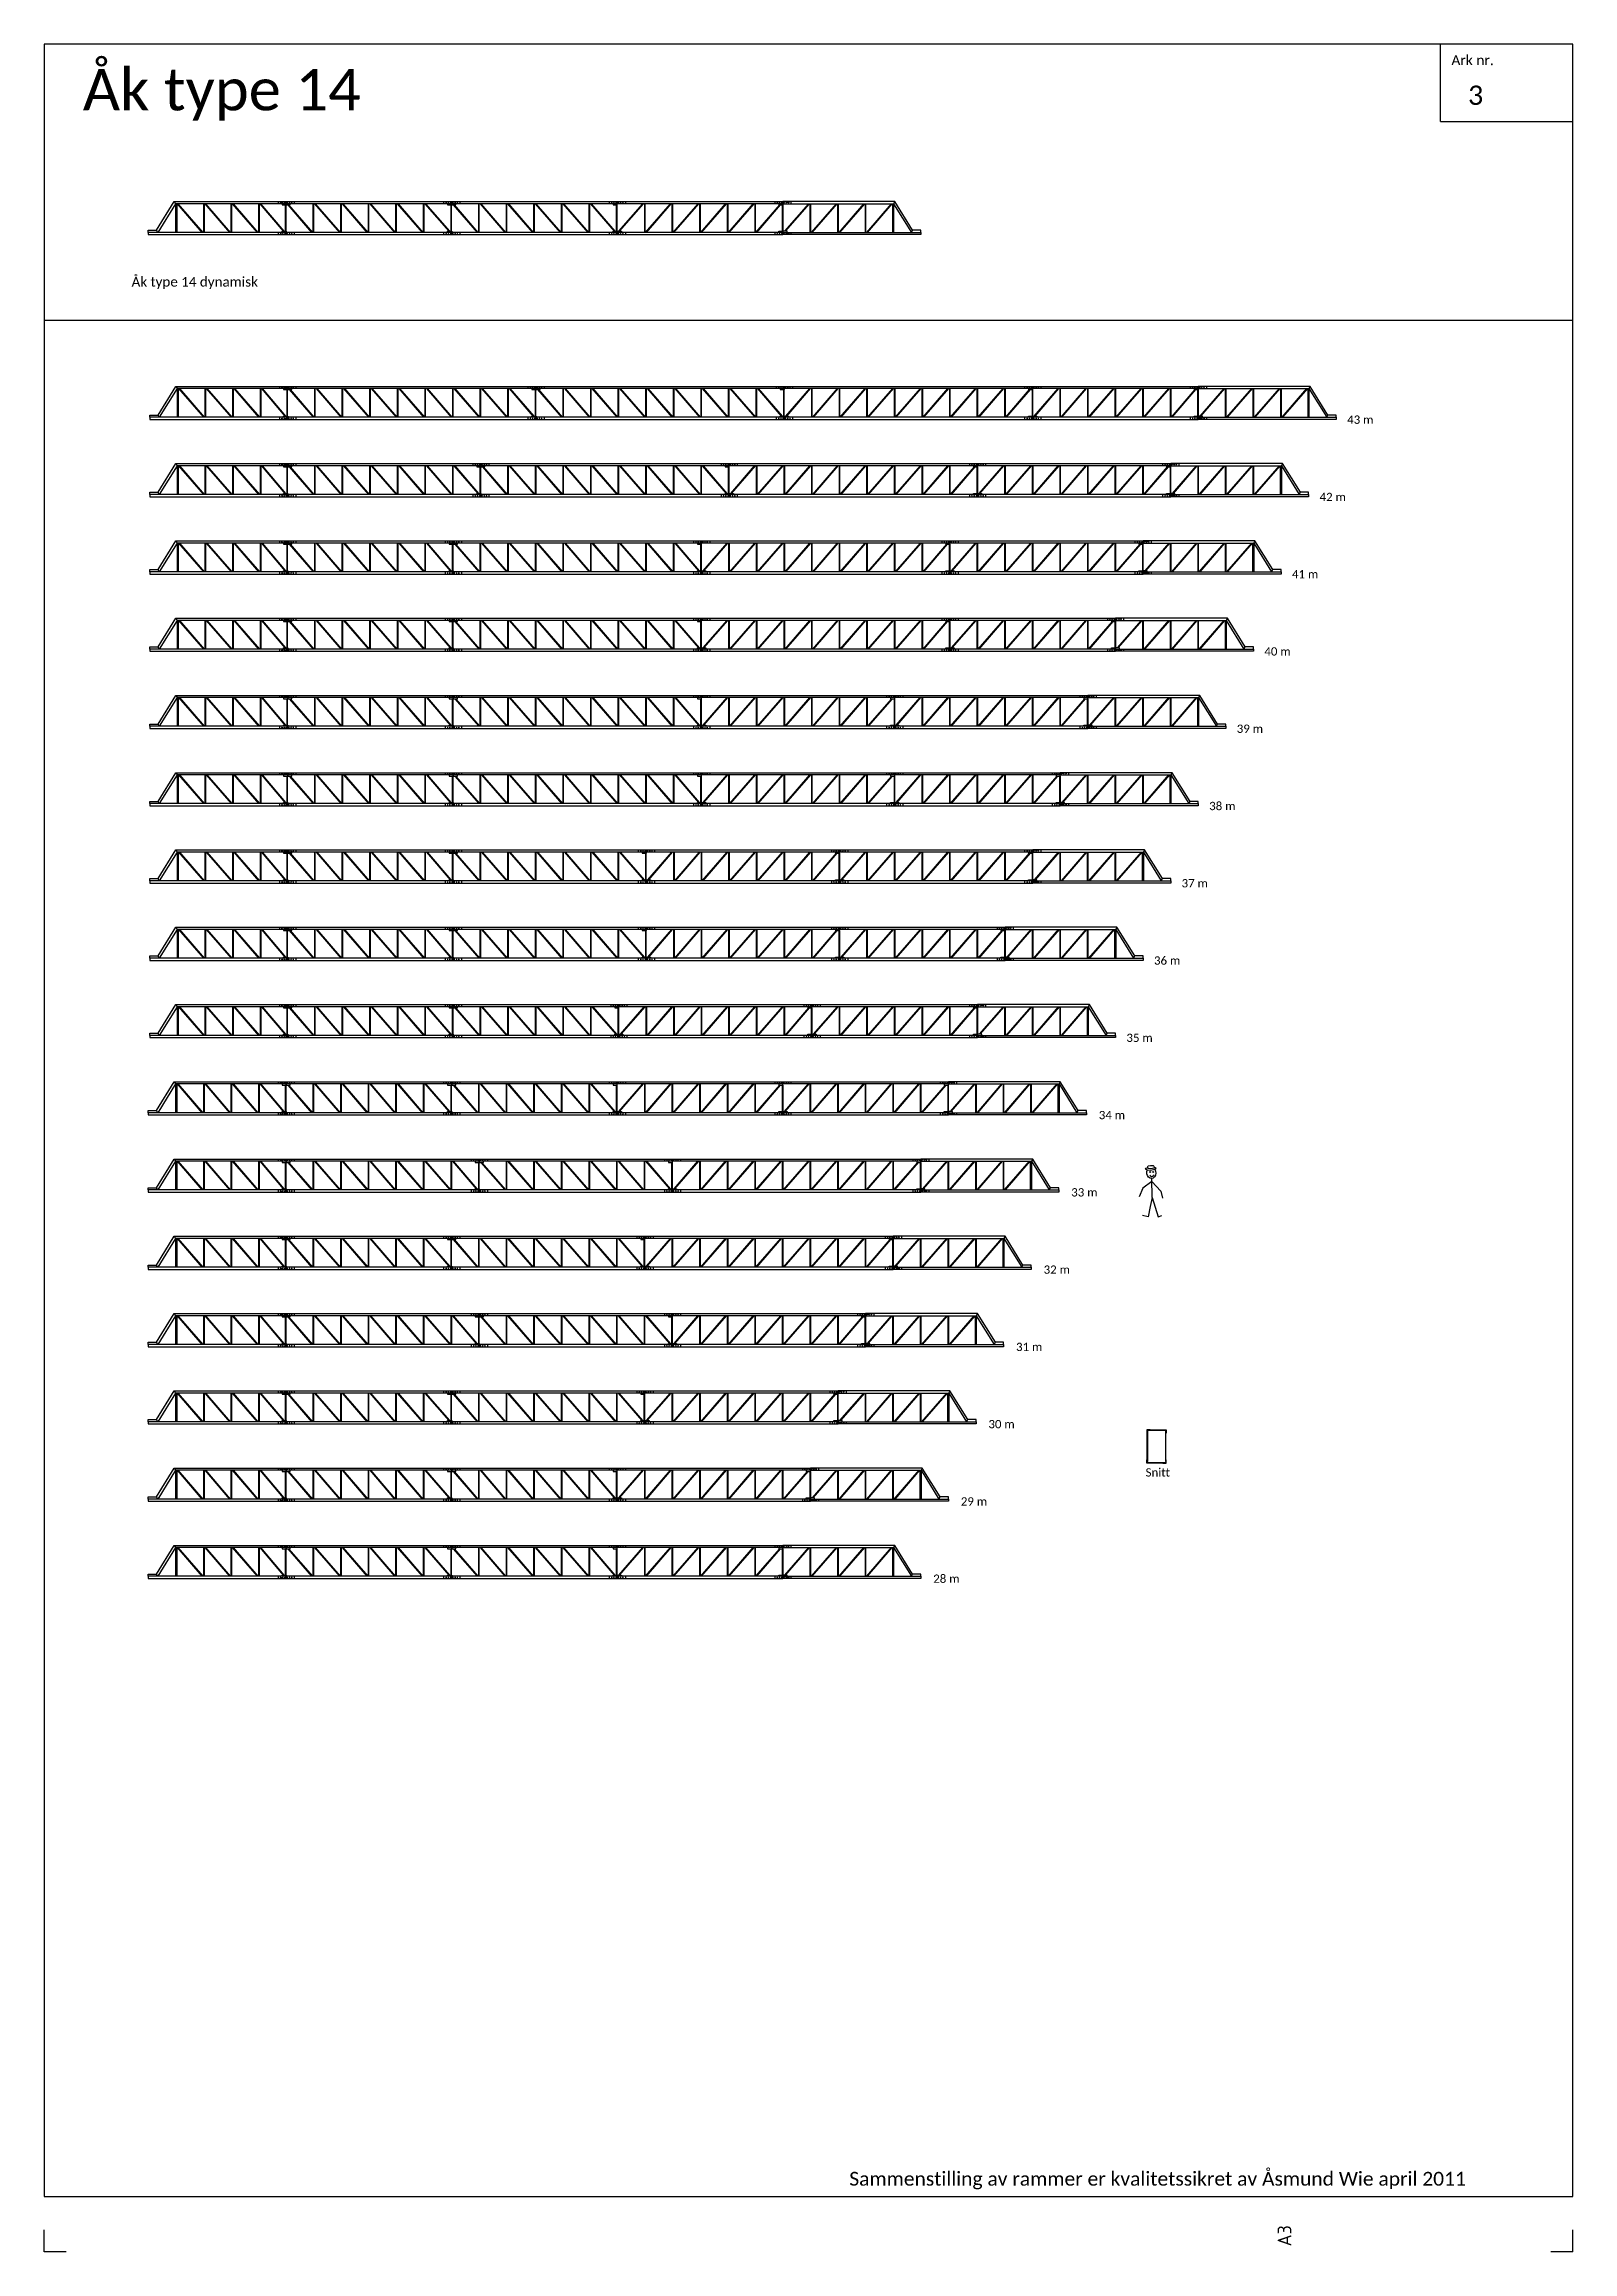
# Model space of a CAD drawing. Header units: millimetres. Extents: x -44600 to 136826, y -2000 to 78000.
# Drawn here: x 62000 to 117400, y -2000 to 78000 of the extents above; entities that cross this region are included whole.
import ezdxf

# ---------------------------------------------------------------- set-up
doc = ezdxf.new("R2010")
doc.units = ezdxf.units.MM
for name, color, linetype in [('JBT_KL aak', 4, 'Continuous'), ('RAMME', 5, 'Continuous'), ('RAMME TEKST', 7, 'Continuous'), ('åkramme', 7, 'Continuous')]:
    doc.layers.add(name, color=color, linetype=linetype)
doc.layers.add('Rammeformat nonplot', color=7, linetype='Continuous', plot=False)
doc.styles.add('Calibri', font='calibri.ttf')
doc.styles.add('ISO25', font='iso3098.shx', dxfattribs={"height": 2.5})

msp = doc.modelspace()

# ---------------------------------------------------------------- texts
at = {"layer": 'RAMME TEKST', "linetype": 'ByBlock', "style": 'Calibri'}
for s, height, p in [('Ark nr.', 360, (113000, 77240)), ('3', 700, (113600, 75800))]:
    msp.add_text(s, height=height, dxfattribs=at).set_placement(p)
at = {"layer": 'RAMME TEKST', "style": 'Calibri'}
for s, height, p in [('Åk type 14', 1500, (63400, 75600)), ('Åk type 14 dynamisk ', 350, (65169, 69214)), ('43 m', 300, (109220, 64243)), ('42 m', 300, (108220, 61443)), ('41 m', 300, (107220, 58643)), ('40 m', 300, (106220, 55843)), ('39 m', 300, (105220, 53043)), ('38 m', 300, (104220, 50243)), ('37 m', 300, (103220, 47443)), ('36 m', 300, (102220, 44643)), ('35 m', 300, (101220, 41843)), ('34 m', 300, (100220, 39043)), ('33 m', 300, (99220, 36243)), ('32 m', 300, (98220, 33443)), ('31 m', 300, (97220, 30643)), ('30 m', 300, (96220, 27843)), ('Snitt', 300, (101916, 26095)), ('29 m', 300, (95220, 25043)), ('28 m', 300, (94220, 22243)), ('Sammenstilling av rammer er kvalitetssikret av Åsmund Wie april 2011', 500, (91178, 398))]:
    msp.add_text(s, height=height, dxfattribs=at).set_placement(p)

# ---------------------------------------------------------------- blocks, each defined once
blk = doc.blocks.new('Modul 1')
for p, q in [((927, 1121), (57, 120)), ((953, 1120), (84, 120)), ((294, 1200), (294, 1120)), ((978, 1120), (978, 80)), ((1000, 1120), (1000, 80)), ((1926, 1120), (1025, 80)), ((1953, 1120), (1052, 80)), ((1978, 1120), (1978, 80)), ((2000, 1120), (2000, 80)), ((2926, 1120), (2025, 80)), ((2953, 1120), (2052, 80)), ((2978, 1120), (2978, 80)), ((3000, 1120), (3000, 80)), ((3926, 1120), (3025, 80)), ((3953, 1120), (3052, 80)), ((3968, 1120), (3968, 80)), ((3978, 1120), (3978, 80)), ((3988, 1120), (3988, 80)), ((3990, 1120), (3990, 80)), ((4000, 1120), (4000, 80)), ((4054, 1200), (4010, 1120)), ((4010, 1120), (4010, 80)), ((294, 80), (294, 0)), ((4656, 80), (4700, 160))]:
    blk.add_line(p, q)
for points in [[(0, 1120), (4010, 1120), (4656, 80), (4700, 80), (5000, 80), (5000, 160), (4700, 160), (4054, 1200), (0, 1200)], [(150, 80), (150, 120), (0, 120), (0, 80)], [(0, 80), (5000, 80), (5000, 0), (0, 0)]]:
    blk.add_lwpolyline(points, close=True)
for centre in [(43, 1165), (123, 1165), (203, 1165), (43, 35), (123, 35), (203, 35)]:
    blk.add_circle(centre, 11)
blk = doc.blocks.new('Modul 2')
for p, q in [((946, 1200), (990, 1120)), ((990, 1120), (990, 80)), ((1000, 1120), (1000, 80)), ((1010, 1120), (1010, 80)), ((1012, 1120), (1012, 80)), ((1022, 1120), (1022, 80)), ((1032, 1120), (1032, 80)), ((1047, 1120), (1948, 80)), ((1074, 1120), (1975, 80)), ((2000, 1120), (2000, 80)), ((2022, 1120), (2022, 80)), ((2047, 1120), (2948, 80)), ((2074, 1120), (2975, 80)), ((3000, 1120), (3000, 80)), ((3022, 1120), (3022, 80)), ((3047, 1120), (3948, 80)), ((3074, 1120), (3975, 80)), ((4000, 1120), (4000, 80)), ((4022, 1120), (4022, 80)), ((4046, 1120), (4891, 120)), ((4073, 1120), (4917, 120)), ((4706, 1200), (4706, 1120)), ((4975, 120), (4975, 1080)), ((4997, 120), (4997, 1080)), ((344, 80), (300, 160)), ((4706, 80), (4706, 0))]:
    blk.add_line(p, q)
for points in [[(5000, 1120), (990, 1120), (344, 80), (300, 80), (0, 80), (0, 160), (300, 160), (946, 1200), (5000, 1200)], [(4850, 1120), (4850, 1080), (5000, 1080), (5000, 1120)], [(5000, 80), (0, 80), (0, 0), (5000, 0)], [(4850, 80), (4850, 120), (5000, 120), (5000, 80)]]:
    blk.add_lwpolyline(points, close=True)
for centre in [(4797, 1165), (4877, 1165), (4957, 1165), (4797, 35), (4877, 35), (4957, 35)]:
    blk.add_circle(centre, 11)
blk = doc.blocks.new('Modul 5')
for p, q in [((4, 120), (4, 1080)), ((24, 120), (24, 1080)), ((947, 1120), (85, 120)), ((974, 1120), (111, 120)), ((294, 1200), (294, 1120)), ((1000, 80), (1000, 1120)), ((1020, 80), (1020, 1120)), ((1947, 1120), (1046, 80)), ((1974, 1120), (1073, 80)), ((2000, 80), (2000, 1120)), ((2020, 80), (2020, 1120)), ((2947, 1120), (2046, 80)), ((2974, 1120), (2073, 80)), ((3000, 80), (3000, 1120)), ((3020, 80), (3020, 1120)), ((3947, 1120), (3046, 80)), ((3974, 1120), (3073, 80)), ((4000, 80), (4000, 1120)), ((4020, 80), (4020, 1120)), ((4947, 1120), (4046, 80)), ((4974, 1120), (4073, 80)), ((5000, 80), (5000, 1120)), ((5020, 80), (5020, 1120)), ((5916, 1080), (5050, 80)), ((5943, 1080), (5077, 80)), ((5706, 1200), (5706, 1120)), ((294, 80), (294, 0)), ((5706, 80), (5706, 0))]:
    blk.add_line(p, q)
for points in [[(5357, 1200), (0, 1200), (0, 1120)], [(0, 1120), (5357, 1120)], [(5357, 1120), (6000, 1120), (6000, 1200), (5357, 1200)], [(0, 80), (5357, 80)], [(5357, 0), (0, 0), (0, 80)], [(5357, 80), (6000, 80), (6000, 0), (5357, 0)]]:
    blk.add_lwpolyline(points)
for points in [[(150, 1120), (150, 1080), (0, 1080), (0, 1120)], [(6000, 1120), (6000, 1080), (5850, 1080), (5850, 1120)], [(150, 80), (150, 120), (0, 120), (0, 80)]]:
    blk.add_lwpolyline(points, close=True)
for centre in [(43, 1165), (123, 1165), (203, 1165), (5797, 1165), (5877, 1165), (5957, 1165), (43, 35), (123, 35), (203, 35), (5797, 35), (5877, 35), (5957, 35)]:
    blk.add_circle(centre, 11)
blk = doc.blocks.new('Modul 8')
for p, q in [((4, 1080), (4, 120)), ((24, 1080), (24, 120)), ((947, 80), (85, 1080)), ((974, 80), (111, 1080)), ((294, 1200), (294, 1120)), ((1000, 1120), (1000, 80)), ((1020, 1120), (1020, 80)), ((1947, 80), (1046, 1120)), ((1974, 80), (1073, 1120)), ((2000, 1120), (2000, 80)), ((2020, 1120), (2020, 80)), ((2947, 80), (2046, 1120)), ((2974, 80), (2073, 1120)), ((3000, 1120), (3000, 80)), ((3020, 1120), (3020, 80)), ((3947, 80), (3046, 1120)), ((3974, 80), (3073, 1120)), ((4000, 1120), (4000, 80)), ((4020, 1120), (4020, 80)), ((4947, 80), (4046, 1120)), ((4974, 80), (4073, 1120)), ((5000, 1120), (5000, 80)), ((5020, 1120), (5020, 80)), ((5916, 120), (5050, 1120)), ((5943, 120), (5077, 1120)), ((5706, 1200), (5706, 1120)), ((294, 80), (294, 0)), ((5706, 80), (5706, 0))]:
    blk.add_line(p, q)
for points in [[(5357, 1200), (0, 1200), (0, 1120)], [(0, 1120), (5357, 1120)], [(5357, 1120), (6000, 1120), (6000, 1200), (5357, 1200)], [(0, 80), (5357, 80)], [(5357, 0), (0, 0), (0, 80)], [(5357, 80), (6000, 80), (6000, 0), (5357, 0)]]:
    blk.add_lwpolyline(points)
for points in [[(150, 1120), (150, 1080), (0, 1080), (0, 1120)], [(150, 80), (150, 120), (0, 120), (0, 80)], [(6000, 80), (6000, 120), (5850, 120), (5850, 80)]]:
    blk.add_lwpolyline(points, close=True)
for centre in [(43, 1165), (123, 1165), (203, 1165), (5797, 1165), (5877, 1165), (5957, 1165), (43, 35), (123, 35), (203, 35), (5797, 35), (5877, 35), (5957, 35)]:
    blk.add_circle(centre, 11)
blk = doc.blocks.new('Åk 14 lengde 28 meter')
at = {"layer": 'JBT_KL aak'}
for name, p in [('Modul 2', (0, 0)), ('Modul 1', (23000, 0))]:
    blk.add_blockref(name, p, dxfattribs=at)
at = {"layer": 'JBT_KL aak', "xscale": -1}
for name, p in [('Modul 5', (11000, 0)), ('Modul 5', (17000, 0)), ('Modul 8', (23000, 0))]:
    blk.add_blockref(name, p, dxfattribs=at)
blk = doc.blocks.new('Modul 6')
at = {"layer": 'åkramme', "color": 0}
for p, q in [((4, 1080), (4, 120)), ((24, 1080), (24, 120)), ((947, 80), (85, 1080)), ((974, 80), (111, 1080)), ((294, 1200), (294, 1120)), ((1000, 1120), (1000, 80)), ((1020, 1120), (1020, 80)), ((1947, 80), (1046, 1120)), ((1974, 80), (1073, 1120)), ((2000, 1120), (2000, 80)), ((2020, 1120), (2020, 80)), ((2947, 80), (2046, 1120)), ((2974, 80), (2073, 1120)), ((3000, 1120), (3000, 80)), ((3020, 1120), (3020, 80)), ((3947, 80), (3046, 1120)), ((3974, 80), (3073, 1120)), ((4000, 1120), (4000, 80)), ((4020, 1120), (4020, 80)), ((4947, 80), (4046, 1120)), ((4974, 80), (4073, 1120)), ((5000, 1120), (5000, 80)), ((5020, 1120), (5020, 80)), ((5947, 80), (5046, 1120)), ((5974, 80), (5073, 1120)), ((6000, 1120), (6000, 80)), ((6020, 1120), (6020, 80)), ((6916, 120), (6050, 1120)), ((6943, 120), (6077, 1120)), ((6706, 1200), (6706, 1120)), ((294, 80), (294, 0)), ((6706, 80), (6706, 0))]:
    blk.add_line(p, q, dxfattribs=at)
for points in [[(6357, 1200), (0, 1200), (0, 1120)], [(0, 1120), (3080, 1120)], [(3080, 1120), (6357, 1120)], [(6357, 1120), (7000, 1120), (7000, 1200), (6357, 1200)], [(0, 80), (3618, 80)], [(6357, 0), (0, 0), (0, 80)], [(3618, 80), (6357, 80)], [(6357, 80), (7000, 80), (7000, 0), (6357, 0)]]:
    blk.add_lwpolyline(points, dxfattribs=at)
for points in [[(150, 1120), (150, 1080), (0, 1080), (0, 1120)], [(150, 80), (150, 120), (0, 120), (0, 80)], [(7000, 80), (7000, 120), (6850, 120), (6850, 80)]]:
    blk.add_lwpolyline(points, close=True, dxfattribs=at)
for centre in [(43, 1165), (123, 1165), (203, 1165), (6797, 1165), (6877, 1165), (6957, 1165), (43, 35), (123, 35), (203, 35), (6797, 35), (6877, 35), (6957, 35)]:
    blk.add_circle(centre, 11, dxfattribs=at)
blk = doc.blocks.new('Åk 14 lengde 29 meter')
at = {"layer": 'JBT_KL aak'}
for name, p in [('Modul 2', (0, 0)), ('Modul 1', (24000, 0))]:
    blk.add_blockref(name, p, dxfattribs=at)
at = {"layer": 'JBT_KL aak', "xscale": -1}
for name, p in [('Modul 5', (11000, 0)), ('Modul 5', (17000, 0)), ('Modul 6', (24000, 0))]:
    blk.add_blockref(name, p, dxfattribs=at)
blk = doc.blocks.new('Modul 4')
for p, q in [((4, 120), (4, 1080)), ((24, 120), (24, 1080)), ((947, 1120), (85, 120)), ((974, 1120), (111, 120)), ((294, 1200), (294, 1120)), ((1000, 80), (1000, 1120)), ((1020, 80), (1020, 1120)), ((1947, 1120), (1046, 80)), ((1974, 1120), (1073, 80)), ((2000, 80), (2000, 1120)), ((2020, 80), (2020, 1120)), ((2947, 1120), (2046, 80)), ((2974, 1120), (2073, 80)), ((3000, 80), (3000, 1120)), ((3020, 80), (3020, 1120)), ((3947, 1120), (3046, 80)), ((3974, 1120), (3073, 80)), ((4000, 80), (4000, 1120)), ((4020, 80), (4020, 1120)), ((4947, 1120), (4046, 80)), ((4974, 1120), (4073, 80)), ((5000, 80), (5000, 1120)), ((5020, 80), (5020, 1120)), ((5947, 1120), (5046, 80)), ((5974, 1120), (5073, 80)), ((6000, 80), (6000, 1120)), ((6020, 80), (6020, 1120)), ((6916, 1080), (6050, 80)), ((6943, 1080), (6077, 80)), ((6706, 1200), (6706, 1120)), ((294, 80), (294, 0)), ((6706, 80), (6706, 0))]:
    blk.add_line(p, q)
for points in [[(6357, 1200), (0, 1200), (0, 1120)], [(0, 1120), (3618, 1120)], [(3618, 1120), (6357, 1120)], [(6357, 1120), (7000, 1120), (7000, 1200), (6357, 1200)], [(0, 80), (3080, 80)], [(6357, 0), (0, 0), (0, 80)], [(3080, 80), (6357, 80)], [(6357, 80), (7000, 80), (7000, 0), (6357, 0)]]:
    blk.add_lwpolyline(points)
for points in [[(150, 1120), (150, 1080), (0, 1080), (0, 1120)], [(7000, 1120), (7000, 1080), (6850, 1080), (6850, 1120)], [(150, 80), (150, 120), (0, 120), (0, 80)]]:
    blk.add_lwpolyline(points, close=True)
for centre in [(43, 1165), (123, 1165), (203, 1165), (6797, 1165), (6877, 1165), (6957, 1165), (43, 35), (123, 35), (203, 35), (6797, 35), (6877, 35), (6957, 35)]:
    blk.add_circle(centre, 11)
blk = doc.blocks.new('Åk 14 lengde 30 meter')
at = {"layer": 'JBT_KL aak'}
for name, p in [('Modul 2', (0, 0)), ('Modul 1', (25000, 0))]:
    blk.add_blockref(name, p, dxfattribs=at)
at = {"layer": 'JBT_KL aak', "xscale": -1}
for name, p in [('Modul 5', (11000, 0)), ('Modul 4', (18000, 0)), ('Modul 6', (25000, 0))]:
    blk.add_blockref(name, p, dxfattribs=at)
blk = doc.blocks.new('Åk 14 lengde 31 meter')
at = {"layer": 'JBT_KL aak'}
for name, p in [('Modul 2', (0, 0)), ('Modul 1', (26000, 0))]:
    blk.add_blockref(name, p, dxfattribs=at)
at = {"layer": 'JBT_KL aak', "xscale": -1}
for name, p in [('Modul 4', (12000, 0)), ('Modul 4', (19000, 0)), ('Modul 6', (26000, 0))]:
    blk.add_blockref(name, p, dxfattribs=at)
blk = doc.blocks.new('Modul 3')
at = {"layer": 'åkramme', "color": 0, "linetype": 'ByBlock'}
for p, q in [((4, 1080), (4, 120)), ((24, 1080), (24, 120)), ((947, 80), (85, 1080)), ((974, 80), (111, 1080)), ((294, 1200), (294, 1120)), ((1000, 1120), (1000, 80)), ((1020, 1120), (1020, 80)), ((1947, 80), (1046, 1120)), ((1974, 80), (1073, 1120)), ((2000, 1120), (2000, 80)), ((2020, 1120), (2020, 80)), ((2947, 80), (2046, 1120)), ((2974, 80), (2073, 1120)), ((3000, 1120), (3000, 80)), ((3020, 1120), (3020, 80)), ((3947, 80), (3046, 1120)), ((3974, 80), (3073, 1120)), ((4000, 1120), (4000, 80)), ((4020, 1120), (4020, 80)), ((4947, 80), (4046, 1120)), ((4974, 80), (4073, 1120)), ((5000, 1120), (5000, 80)), ((5020, 1120), (5020, 80)), ((5947, 80), (5046, 1120)), ((5974, 80), (5073, 1120)), ((6000, 1120), (6000, 80)), ((6020, 1120), (6020, 80)), ((6947, 80), (6046, 1120)), ((6974, 80), (6073, 1120)), ((7000, 1120), (7000, 80)), ((7020, 1120), (7020, 80)), ((7947, 80), (7046, 1120)), ((7974, 80), (7073, 1120)), ((8000, 1120), (8000, 80)), ((8020, 1120), (8020, 80)), ((8916, 120), (8050, 1120)), ((8943, 120), (8077, 1120)), ((8706, 1200), (8706, 1120)), ((294, 80), (294, 0)), ((8706, 80), (8706, 0))]:
    blk.add_line(p, q, dxfattribs=at)
for points in [[(8357, 1200), (0, 1200), (0, 1120)], [(0, 1120), (2073, 1120)], [(2073, 1120), (8357, 1120)], [(8357, 1120), (9000, 1120), (9000, 1200), (8357, 1200)], [(0, 80), (4381, 80)], [(8357, 0), (0, 0), (0, 80)], [(4381, 80), (8357, 80)], [(8357, 80), (9000, 80), (9000, 0), (8357, 0)]]:
    blk.add_lwpolyline(points, dxfattribs=at)
for points in [[(150, 1120), (150, 1080), (0, 1080), (0, 1120)], [(150, 80), (150, 120), (0, 120), (0, 80)], [(9000, 80), (9000, 120), (8850, 120), (8850, 80)]]:
    blk.add_lwpolyline(points, close=True, dxfattribs=at)
for centre in [(43, 1165), (123, 1165), (203, 1165), (8797, 1165), (8877, 1165), (8957, 1165), (43, 35), (123, 35), (203, 35), (8797, 35), (8877, 35), (8957, 35)]:
    blk.add_circle(centre, 11, dxfattribs=at)
blk = doc.blocks.new('Åk 14 lengde 32 meter')
at = {"layer": 'JBT_KL aak'}
for name, p in [('Modul 2', (0, 0)), ('Modul 1', (27000, 0))]:
    blk.add_blockref(name, p, dxfattribs=at)
at = {"layer": 'JBT_KL aak', "xscale": -1}
for name, p in [('Modul 5', (11000, 0)), ('Modul 4', (18000, 0)), ('Modul 3', (27000, 0))]:
    blk.add_blockref(name, p, dxfattribs=at)
blk = doc.blocks.new('Åk 14 lengde 33 meter')
at = {"layer": 'JBT_KL aak'}
for name, p in [('Modul 2', (0, 0)), ('Modul 1', (28000, 0))]:
    blk.add_blockref(name, p, dxfattribs=at)
at = {"layer": 'JBT_KL aak', "xscale": -1}
for name, p in [('Modul 4', (12000, 0)), ('Modul 4', (19000, 0)), ('Modul 3', (28000, 0))]:
    blk.add_blockref(name, p, dxfattribs=at)
blk = doc.blocks.new('Åk 14 lengde 34 meter')
at = {"layer": 'JBT_KL aak'}
for name, p in [('Modul 2', (0, 0)), ('Modul 1', (29000, 0))]:
    blk.add_blockref(name, p, dxfattribs=at)
at = {"layer": 'JBT_KL aak', "xscale": -1}
for name, p in [('Modul 5', (11000, 0)), ('Modul 5', (17000, 0)), ('Modul 8', (23000, 0)), ('Modul 8', (29000, 0))]:
    blk.add_blockref(name, p, dxfattribs=at)
blk = doc.blocks.new('Åk 14 lengde 35 meter')
at = {"layer": 'JBT_KL aak'}
for name, p in [('Modul 2', (0, 0)), ('Modul 1', (30000, 0))]:
    blk.add_blockref(name, p, dxfattribs=at)
at = {"layer": 'JBT_KL aak', "xscale": -1}
for name, p in [('Modul 5', (11000, 0)), ('Modul 5', (17000, 0)), ('Modul 6', (24000, 0)), ('Modul 8', (30000, 0))]:
    blk.add_blockref(name, p, dxfattribs=at)
blk = doc.blocks.new('Åk 14 lengde 36 meter')
at = {"layer": 'JBT_KL aak'}
for name, p in [('Modul 2', (0, 0)), ('Modul 1', (31000, 0))]:
    blk.add_blockref(name, p, dxfattribs=at)
at = {"layer": 'JBT_KL aak', "xscale": -1}
for name, p in [('Modul 5', (11000, 0)), ('Modul 4', (18000, 0)), ('Modul 6', (25000, 0)), ('Modul 8', (31000, 0))]:
    blk.add_blockref(name, p, dxfattribs=at)
blk = doc.blocks.new('Åk 14 lengde 37 meter')
at = {"layer": 'JBT_KL aak'}
for name, p in [('Modul 2', (0, 0)), ('Modul 1', (32000, 0))]:
    blk.add_blockref(name, p, dxfattribs=at)
at = {"layer": 'JBT_KL aak', "xscale": -1}
for name, p in [('Modul 5', (11000, 0)), ('Modul 4', (18000, 0)), ('Modul 6', (25000, 0)), ('Modul 6', (32000, 0))]:
    blk.add_blockref(name, p, dxfattribs=at)
blk = doc.blocks.new('Modul 7')
for p, q in [((4, 120), (4, 1080)), ((24, 120), (24, 1080)), ((947, 1120), (85, 120)), ((974, 1120), (111, 120)), ((294, 1200), (294, 1120)), ((1000, 80), (1000, 1120)), ((1020, 80), (1020, 1120)), ((1947, 1120), (1046, 80)), ((1974, 1120), (1073, 80)), ((2000, 80), (2000, 1120)), ((2020, 80), (2020, 1120)), ((2947, 1120), (2046, 80)), ((2974, 1120), (2073, 80)), ((3000, 80), (3000, 1120)), ((3020, 80), (3020, 1120)), ((3947, 1120), (3046, 80)), ((3974, 1120), (3073, 80)), ((4000, 80), (4000, 1120)), ((4020, 80), (4020, 1120)), ((4947, 1120), (4046, 80)), ((4974, 1120), (4073, 80)), ((5000, 80), (5000, 1120)), ((5020, 80), (5020, 1120)), ((5947, 1120), (5046, 80)), ((5974, 1120), (5073, 80)), ((6000, 80), (6000, 1120)), ((6020, 80), (6020, 1120)), ((6947, 1120), (6046, 80)), ((6974, 1120), (6073, 80)), ((7000, 80), (7000, 1120)), ((7020, 80), (7020, 1120)), ((7947, 1120), (7046, 80)), ((7974, 1120), (7073, 80)), ((8000, 80), (8000, 1120)), ((8020, 80), (8020, 1120)), ((8916, 1080), (8050, 80)), ((8943, 1080), (8077, 80)), ((8706, 1200), (8706, 1120)), ((294, 80), (294, 0)), ((8706, 80), (8706, 0))]:
    blk.add_line(p, q)
for points in [[(8357, 1200), (0, 1200), (0, 1120)], [(0, 1120), (4381, 1120)], [(4381, 1120), (8357, 1120)], [(8357, 1120), (9000, 1120), (9000, 1200), (8357, 1200)], [(0, 80), (2073, 80)], [(8357, 0), (0, 0), (0, 80)], [(2073, 80), (8357, 80)], [(8357, 80), (9000, 80), (9000, 0), (8357, 0)]]:
    blk.add_lwpolyline(points)
for points in [[(150, 1120), (150, 1080), (0, 1080), (0, 1120)], [(9000, 1120), (9000, 1080), (8850, 1080), (8850, 1120)], [(150, 80), (150, 120), (0, 120), (0, 80)]]:
    blk.add_lwpolyline(points, close=True)
for centre in [(43, 1165), (123, 1165), (203, 1165), (8797, 1165), (8877, 1165), (8957, 1165), (43, 35), (123, 35), (203, 35), (8797, 35), (8877, 35), (8957, 35)]:
    blk.add_circle(centre, 11)
blk = doc.blocks.new('Åk 14 lengde 38 meter')
at = {"layer": 'JBT_KL aak'}
for name, p in [('Modul 2', (0, 0)), ('Modul 1', (33000, 0))]:
    blk.add_blockref(name, p, dxfattribs=at)
at = {"layer": 'JBT_KL aak', "xscale": -1}
for name, p in [('Modul 5', (11000, 0)), ('Modul 7', (20000, 0)), ('Modul 6', (27000, 0)), ('Modul 8', (33000, 0))]:
    blk.add_blockref(name, p, dxfattribs=at)
blk = doc.blocks.new('Åk 14 lengde 39 meter')
at = {"layer": 'JBT_KL aak'}
for name, p in [('Modul 2', (0, 0)), ('Modul 1', (34000, 0))]:
    blk.add_blockref(name, p, dxfattribs=at)
at = {"layer": 'JBT_KL aak', "xscale": -1}
for name, p in [('Modul 5', (11000, 0)), ('Modul 7', (20000, 0)), ('Modul 6', (27000, 0)), ('Modul 6', (34000, 0))]:
    blk.add_blockref(name, p, dxfattribs=at)
blk = doc.blocks.new('Åk 14 lengde 40 meter')
at = {"layer": 'JBT_KL aak'}
for name, p in [('Modul 2', (0, 0)), ('Modul 1', (35000, 0))]:
    blk.add_blockref(name, p, dxfattribs=at)
at = {"layer": 'JBT_KL aak', "xscale": -1}
for name, p in [('Modul 5', (11000, 0)), ('Modul 7', (20000, 0)), ('Modul 3', (29000, 0)), ('Modul 8', (35000, 0))]:
    blk.add_blockref(name, p, dxfattribs=at)
blk = doc.blocks.new('Åk 14 lengde 41 meter')
at = {"layer": 'JBT_KL aak'}
for name, p in [('Modul 2', (0, 0)), ('Modul 1', (36000, 0))]:
    blk.add_blockref(name, p, dxfattribs=at)
at = {"layer": 'JBT_KL aak', "xscale": -1}
for name, p in [('Modul 5', (11000, 0)), ('Modul 7', (20000, 0)), ('Modul 3', (29000, 0)), ('Modul 6', (36000, 0))]:
    blk.add_blockref(name, p, dxfattribs=at)
blk = doc.blocks.new('Åk 14 lengde 42 meter')
at = {"layer": 'JBT_KL aak'}
for name, p in [('Modul 2', (0, 0)), ('Modul 1', (37000, 0))]:
    blk.add_blockref(name, p, dxfattribs=at)
at = {"layer": 'JBT_KL aak', "xscale": -1}
for name, p in [('Modul 4', (12000, 0)), ('Modul 7', (21000, 0)), ('Modul 3', (30000, 0)), ('Modul 6', (37000, 0))]:
    blk.add_blockref(name, p, dxfattribs=at)
blk = doc.blocks.new('Åk 14 lengde 43 meter')
at = {"layer": 'JBT_KL aak', "linetype": 'ByBlock'}
for name, p in [('Modul 2', (0, 0)), ('Modul 1', (38000, 0))]:
    blk.add_blockref(name, p, dxfattribs=at)
at = {"layer": 'JBT_KL aak', "linetype": 'ByBlock', "xscale": -1}
for name, p in [('Modul 7', (14000, 0)), ('Modul 7', (23000, 0)), ('Modul 3', (32000, 0)), ('Modul 8', (38000, 0))]:
    blk.add_blockref(name, p, dxfattribs=at)
blk = doc.blocks.new('*U53')
at = {"layer": 'JBT_KL aak'}
blk.add_blockref('Åk 14 lengde 28 meter', (0, 0), dxfattribs=at)
blk = doc.blocks.new('*U50')
at = {"color": 4}
for p, q in [((-10, 273), (-10, 277)), ((-10, 277), (-6, 277)), ((-10, 0), (-10, 4)), ((-10, 0), (-6, 0))]:
    blk.add_line(p, q, dxfattribs=at)
blk.add_lwpolyline([(0, 0), (390, 0), (390, 277), (0, 277)], close=True)
at = {"layer": 'Rammeformat nonplot', "style": 'ISO25'}
blk.add_text('A3', height=2.5, dxfattribs=at).set_placement((-9, 51))

# ---------------------------------------------------------------- hatches: boundary and pattern name
at = {"layer": 'JBT_KL aak'}
h = msp.add_hatch(color=4, dxfattribs=at)
h.paths.add_polyline_path([(102067, 37129, 1), (102096, 37129, 1)])
h.paths.add_polyline_path([(102172, 37129, 1), (102202, 37129, 1)])

# ---------------------------------------------------------------- linework, layer by layer
at = {"layer": 'JBT_KL aak', "color": 4}
for p, q in [((101902, 37248), (101930, 37274)), ((101902, 37248), (101979, 37214)), ((101930, 37274), (101986, 37280)), ((101979, 37214), (102095, 37200)), ((101986, 37280), (102002, 37326)), ((102018, 37255), (101986, 37280)), ((102002, 37326), (102012, 37352)), ((102012, 37352), (102092, 37364)), ((102084, 37248), (102018, 37255)), ((102065, 37017), (102095, 36987)), ((102167, 37257), (102084, 37248)), ((102092, 37364), (102194, 37364)), ((102095, 37200), (102249, 37228)), ((102095, 36987), (102130, 36972)), ((102130, 36972), (102167, 36976)), ((102160, 36202), (102142, 36896)), ((102217, 37270), (102167, 37257)), ((102167, 36976), (102195, 36983)), ((102194, 37364), (102215, 37339)), ((102195, 36983), (102203, 37001)), ((102203, 37001), (102212, 37020)), ((102212, 37020), (102218, 37031)), ((102215, 37339), (102236, 37295)), ((102236, 37295), (102217, 37270)), ((102275, 37286), (102236, 37295)), ((102249, 37228), (102300, 37275)), ((102300, 37275), (102275, 37286)), ((101822, 36545), (101689, 36228)), ((102145, 36785), (101822, 36545)), ((102160, 36202), (102081, 35878)), ((102145, 36785), (102466, 36438)), ((102160, 36202), (102266, 35860)), ((102466, 36438), (102528, 36177)), ((102010, 35503), (101804, 35558)), ((102081, 35878), (102010, 35503)), ((102266, 35860), (102376, 35508)), ((102376, 35508), (102510, 35554))]:
    msp.add_line(p, q, dxfattribs=at)
at = {"layer": 'JBT_KL aak'}
for p, q in [((101969, 26635), (101969, 27735)), ((101989, 27735), (101989, 26635)), ((102611, 27777), (102011, 27777)), ((102611, 27761), (102011, 27761)), ((102633, 27735), (102633, 26635)), ((102653, 26635), (102653, 27735)), ((102011, 26609), (102611, 26609)), ((102011, 26593), (102611, 26593)), ((102655, 26593), (102655, 26593))]:
    msp.add_line(p, q, dxfattribs=at)
for points in [[(101961, 27785), (101961, 27705), (101965, 27705, 0.414214), (101969, 27709), (101969, 27767, -0.414214), (101979, 27777), (102037, 27777, 0.414214), (102041, 27781), (102041, 27785)], [(102661, 27785), (102661, 27705), (102657, 27705, -0.414214), (102653, 27709), (102653, 27767, 0.414214), (102643, 27777), (102585, 27777, -0.414214), (102581, 27781), (102581, 27785)], [(101961, 26585), (101961, 26665), (101965, 26665, -0.414214), (101969, 26661), (101969, 26603, 0.414214), (101979, 26593), (102037, 26593, -0.414214), (102041, 26589), (102041, 26585)], [(102661, 26585), (102661, 26665), (102657, 26665, 0.414214), (102653, 26661), (102653, 26603, -0.414214), (102643, 26593), (102585, 26593, 0.414214), (102581, 26589), (102581, 26585)]]:
    msp.add_lwpolyline(points, format="xyb", close=True, dxfattribs=at)
for points in [[(101961, 27705), (101961, 27665), (101969, 27665), (101969, 27705)], [(102041, 27777), (102081, 27777), (102081, 27785), (102041, 27785)], [(102581, 27777), (102541, 27777), (102541, 27785), (102581, 27785)], [(102661, 27705), (102661, 27665), (102653, 27665), (102653, 27705)], [(101961, 26665), (101961, 26705), (101969, 26705), (101969, 26665)], [(102041, 26593), (102081, 26593), (102081, 26585), (102041, 26585)], [(102581, 26593), (102541, 26593), (102541, 26585), (102581, 26585)], [(102661, 26665), (102661, 26705), (102653, 26705), (102653, 26665)]]:
    msp.add_lwpolyline(points, close=True, dxfattribs=at)
at = {"layer": 'JBT_KL aak', "color": 4}
for centre in [(102082, 37129), (102187, 37129)]:
    msp.add_circle(centre, 14.7, dxfattribs=at)
at = {"layer": 'JBT_KL aak'}
for centre, radius, start, end in [((101974, 27729), 8.17, 52.28537, 127.71463), ((101984, 27729), 8.17, 52.28537, 127.71463), ((101984, 27742), 8.17, 232.28537, 307.71463), ((102015, 27773), 6, 138.17215, 221.82785), ((102015, 27765), 6, 138.17215, 221.82785), ((102006, 27773), 6, 318.17215, 41.82785), ((102615, 27773), 6, 138.17215, 221.82785), ((102606, 27773), 6, 318.17215, 41.82785), ((102606, 27765), 6, 318.17215, 41.82785), ((102638, 27729), 8.17, 52.28537, 127.71463), ((102638, 27742), 8.17, 232.28537, 307.71463), ((102648, 27729), 8.17, 52.28537, 127.71463), ((101974, 26642), 8.17, 232.28537, 307.71463), ((101984, 26629), 8.17, 52.28537, 127.71463), ((101984, 26642), 8.17, 232.28537, 307.71463), ((102015, 26605), 6, 138.17215, 221.82785), ((102015, 26597), 6, 138.17215, 221.82785), ((102006, 26597), 6, 318.17215, 41.82785), ((102615, 26597), 6, 138.17215, 221.82785), ((102606, 26605), 6, 318.17215, 41.82785), ((102606, 26597), 6, 318.17215, 41.82785), ((102638, 26629), 8.17, 52.28537, 127.71463), ((102638, 26642), 8.17, 232.28537, 307.71463), ((102648, 26642), 8.17, 232.28537, 307.71463)]:
    msp.add_arc(centre, radius, start, end, dxfattribs=at)
at = {"layer": 'JBT_KL aak', "color": 4, "extrusion": (0, 0, -1)}
msp.add_ellipse((102123, 37104), major_axis=(22, -207), ratio=0.783598, start_param=4.156204, end_param=8.492303, dxfattribs=at)
at = {"layer": 'RAMME'}
for p, q in [((112600, 75200), (112600, 78000)), ((62000, 68000), (117400, 68000))]:
    msp.add_line(p, q, dxfattribs=at)
msp.add_lwpolyline([(112600, 75200), (117400, 75200)], dxfattribs=at)

# ---------------------------------------------------------------- block references
at = {"layer": 'JBT_KL aak'}
for name, p in [('*U53', (65771, 71098)), ('Åk 14 lengde 43 meter', (65826, 64400)), ('Åk 14 lengde 42 meter', (65826, 61600)), ('Åk 14 lengde 41 meter', (65826, 58800)), ('Åk 14 lengde 40 meter', (65826, 56000)), ('Åk 14 lengde 39 meter', (65826, 53200)), ('Åk 14 lengde 38 meter', (65826, 50400)), ('Åk 14 lengde 37 meter', (65826, 47600)), ('Åk 14 lengde 36 meter', (65826, 44800)), ('Åk 14 lengde 35 meter', (65826, 42000)), ('Åk 14 lengde 34 meter', (65771, 39200)), ('Åk 14 lengde 33 meter', (65771, 36400)), ('Åk 14 lengde 32 meter', (65771, 33600)), ('Åk 14 lengde 31 meter', (65771, 30800)), ('Åk 14 lengde 30 meter', (65771, 28000)), ('Åk 14 lengde 29 meter', (65771, 25200)), ('Åk 14 lengde 28 meter', (65771, 22400))]:
    msp.add_blockref(name, p, dxfattribs=at)
at = {"layer": 'RAMME', "xscale": 200, "yscale": 200, "zscale": 200, "rotation": 90}
msp.add_blockref('*U50', (117400, 0), dxfattribs=at)

msp.set_redraw_order([(e.dxf.handle, doc.entitydb.next_handle()) for e in msp.query("TEXT MTEXT ATTDEF DIMENSION ARC_DIMENSION")])  # texts and dimensions are drawn at this point

doc.saveas('drawing.dxf')
